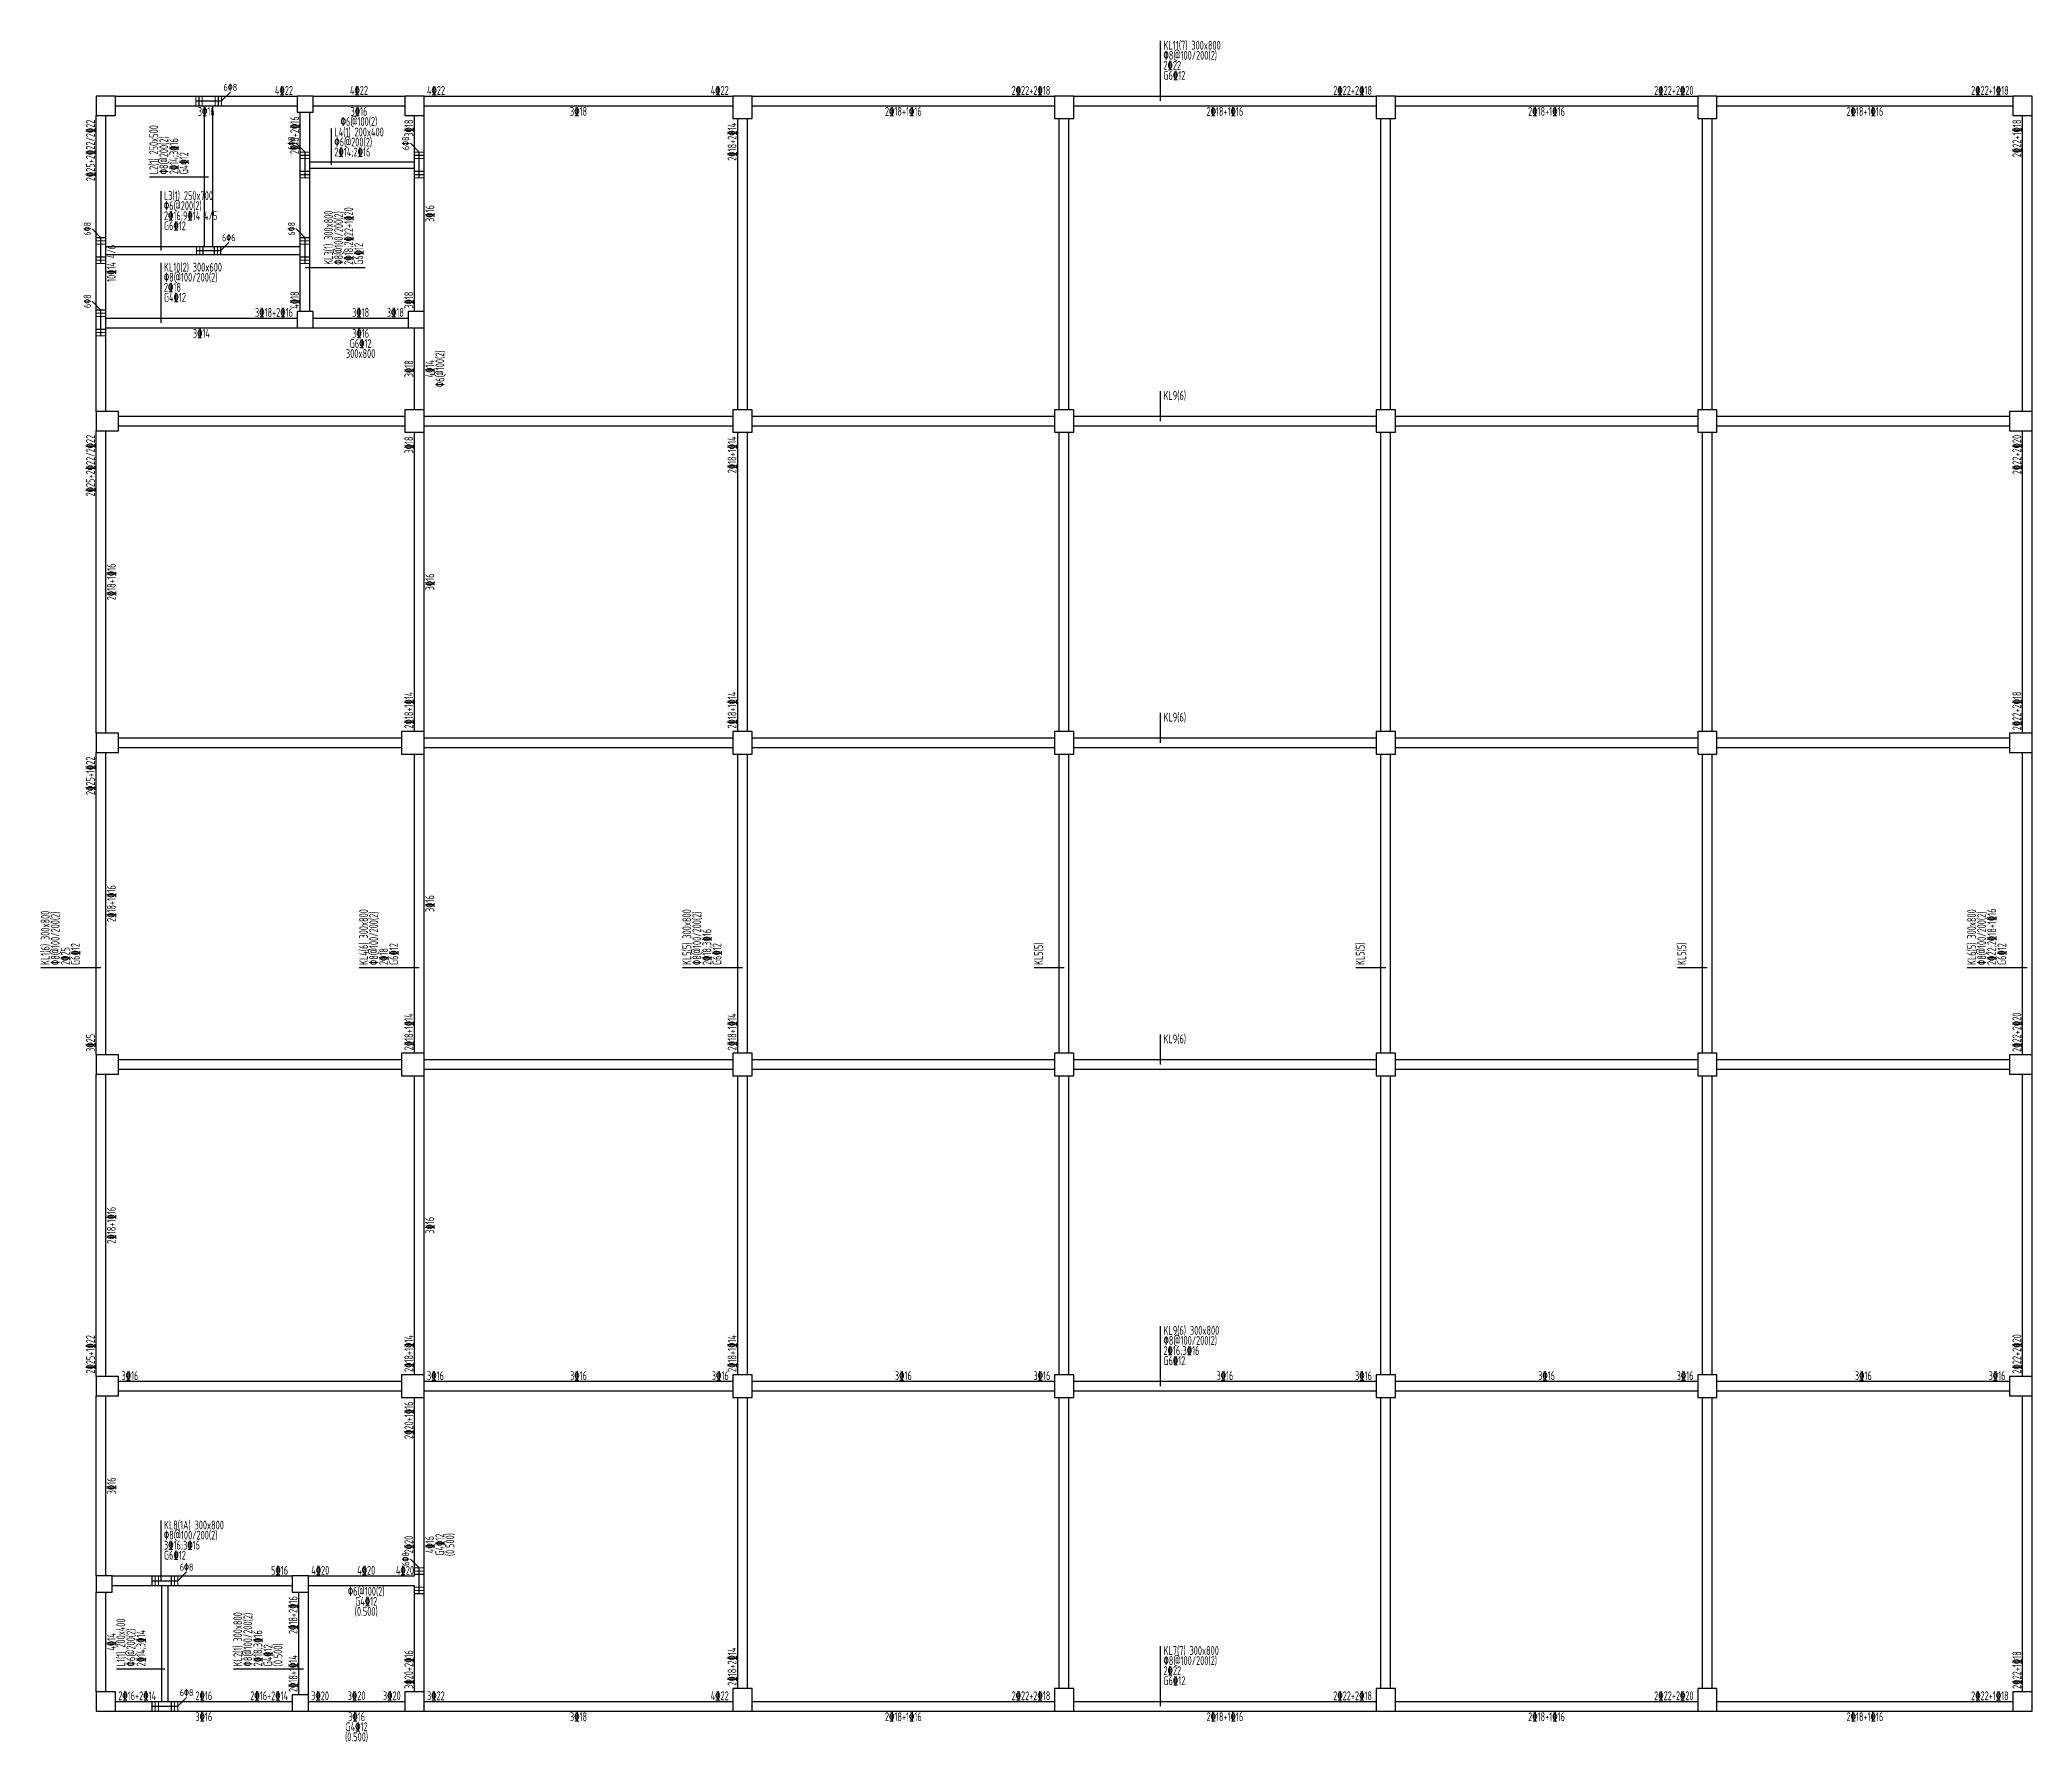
# Model space of a CAD drawing. Extents: x -2331248 to -1198620, y -977263 to -545844.
# Drawn here: x -1937752 to -1875803, y -977263 to -924348 of the extents above; entities that cross this region are included whole.
import ezdxf
from ezdxf.enums import TextEntityAlignment as Align

# ---------------------------------------------------------------- set-up
doc = ezdxf.new("R2010")
doc.units = 0
doc.header["$LTSCALE"] = 1000
doc.header["$MEASUREMENT"] = 0
for name, color, linetype, lineweight in [('S_BeamDimLocal', 7, 'CONTINUOUS', 25), ('S_BeamDimLocalVer', 7, 'CONTINUOUS', 25), ('S_BeamDimMassVer', 2, 'CONTINUOUS', 25), ('S_SubBeamHoop', 1, 'CONTINUOUS', 40)]:
    doc.layers.add(name, color=color, linetype=linetype, lineweight=lineweight)
for name, color, linetype in [('S_BEAMDIMMASS', 2, 'CONTINUOUS'), ('柱', 2, 'CONTINUOUS'), ('梁', 4, 'CONTINUOUS'), ('次梁箍筋标注', 7, 'CONTINUOUS')]:
    doc.layers.add(name, color=color, linetype=linetype)
doc.styles.add('PkpmHz', font='Pkpmeng', dxfattribs={"width": 0.7, "bigfont": 'hztxt'})
doc.styles.add('TSSD_REIN', font='Tssdeng.shx', dxfattribs={"width": 0.7, "bigfont": 'hztxt.shx'})

msp = doc.modelspace()

# ---------------------------------------------------------------- texts
at = {"layer": 'S_BeamDimLocal', "style": 'TSSD_REIN', "width": 0.7}
for s, p in [('4%%13222', (-1929882, -926058.1)), ('4%%13222', (-1916332, -926058.1)), ('2%%13222+2%%13218', (-1906332, -926058.1)), ('2%%13222+2%%13218', (-1896332, -926058.1)), ('2%%13222+2%%13220', (-1886332, -926058.1)), ('2%%13222+1%%13218', (-1876532, -926058.1)), ('3%%13218+2%%13216', (-1929882, -932958.1)), ('3%%13218', (-1926432, -932958.1)), ('3%%13216', (-1916332, -966008.1)), ('3%%13216', (-1906332, -966008.1)), ('3%%13216', (-1896332, -966008.1)), ('3%%13216', (-1886332, -966008.1)), ('3%%13216', (-1876632, -966008.1)), ('5%%13216', (-1930032, -972058.1)), ('4%%13220', (-1926118, -972058.1)), ('2%%13216+2%%13214', (-1930032, -975958.1)), ('3%%13220', (-1926532, -975958.1)), ('4%%13222', (-1916332, -975958.1)), ('2%%13222+2%%13218', (-1906332, -975958.1)), ('2%%13222+2%%13218', (-1896332, -975958.1)), ('2%%13222+2%%13220', (-1886332, -975958.1)), ('2%%13222+1%%13218', (-1876532, -975958.1))]:
    msp.add_text(s, height=275, dxfattribs=at).set_placement(p, align=Align.RIGHT)
for s, p in [('4%%13222', (-1927828.3, -926058.1)), ('3%%13218', (-1927778.3, -932958.1)), ('3%%13216', (-1921003.3, -966008.1)), ('3%%13216', (-1910903.3, -966008.1)), ('3%%13216', (-1900903.3, -966008.1)), ('3%%13216', (-1890903.3, -966008.1)), ('3%%13216', (-1881053.3, -966008.1)), ('4%%13220', (-1927603.3, -972058.1)), ('2%%13216', (-1932653.3, -975958.1)), ('3%%13220', (-1927903.3, -975958.1))]:
    msp.add_text(s, height=275, dxfattribs=at).set_placement(p, align=Align.CENTER)
for s, p in [('4%%13222', (-1925713.9, -926058.1)), ('3%%13216', (-1935213.9, -966008.1)), ('3%%13216', (-1925713.9, -966008.1)), ('4%%13220', (-1929313.9, -972058.1)), ('2%%13216+2%%13214', (-1935313.9, -975958.1)), ('3%%13220', (-1929313.9, -975958.1)), ('3%%13222', (-1925713.9, -975958.1))]:
    msp.add_text(s, height=275, dxfattribs=at).set_placement(p)
for s, p in [('3%%13216', (-1932578.3, -926435.7)), ('%%1306@100(2)', (-1927828.3, -926748.2)), ('3%%13216', (-1927828.3, -926435.7)), ('3%%13218', (-1921003.3, -926435.7)), ('2%%13218+1%%13216', (-1910903.3, -926435.7)), ('2%%13218+1%%13216', (-1900903.3, -926435.7)), ('2%%13218+1%%13216', (-1890903.3, -926435.7)), ('2%%13218+1%%13216', (-1881003.3, -926435.7)), ('3%%13214', (-1932728.3, -933335.7)), ('3%%13216', (-1927778.3, -933335.7)), ('300x800', (-1927778.3, -933960.7)), ('G6%%13212', (-1927778.3, -933648.2)), ('%%1306@100(2)', (-1927603.3, -972435.7)), ('(0.500)', (-1927603.3, -973060.7)), ('G4%%13212', (-1927603.3, -972748.2)), ('3%%13216', (-1932653.3, -976335.7)), ('(0.500)', (-1927903.3, -976960.7)), ('G4%%13212', (-1927903.3, -976648.2)), ('3%%13216', (-1927903.3, -976335.7)), ('3%%13218', (-1921003.3, -976335.7)), ('2%%13218+1%%13216', (-1910903.3, -976335.7)), ('2%%13218+1%%13216', (-1900903.3, -976335.7)), ('2%%13218+1%%13216', (-1890903.3, -976335.7)), ('2%%13218+1%%13216', (-1881003.3, -976335.7))]:
    msp.add_text(s, height=275, dxfattribs=at).set_placement(p, align=Align.TOP_CENTER)
at = {"layer": 'S_BeamDimLocalVer', "style": 'TSSD_REIN', "width": 0.7}
for s, p in [('2%%13218+2%%13216', (-1929692, -926725.6)), ('2%%13225+2%%13222/2%%13222', (-1936042, -926825.6)), ('3%%13218', (-1926142, -926825.6)), ('2%%13218+2%%13214', (-1916092, -926925.6)), ('2%%13222+1%%13218', (-1876142, -926825.6)), ('2%%13225+2%%13222/2%%13222', (-1936042, -936625.6)), ('2%%13222+2%%13220', (-1876142, -936625.6)), ('3%%13218', (-1926142, -936675.6)), ('2%%13218+1%%13214', (-1916092, -936675.6)), ('2%%13225+1%%13222', (-1936042, -946625.6)), ('2%%13220+1%%13216', (-1926142, -966675.6)), ('2%%13218+2%%13216', (-1929742, -972725.6))]:
    msp.add_text(s, height=275, rotation=90, dxfattribs=at).set_placement(p, align=Align.RIGHT)
for s, p in [('3%%13216', (-1925764.5, -929746.9)), ('10%%13214 4/6', (-1935664.5, -931296.9)), ('%%1306@100(2)', (-1925452, -934571.9)), ('4%%13214', (-1925764.5, -934571.9)), ('2%%13218+1%%13216', (-1935664.5, -941196.9)), ('3%%13216', (-1925764.5, -941196.9)), ('2%%13218+1%%13216', (-1935664.5, -951196.9)), ('3%%13216', (-1925764.5, -951196.9)), ('2%%13218+1%%13216', (-1935664.5, -961196.9)), ('3%%13216', (-1925764.5, -961196.9)), ('3%%13216', (-1935664.5, -969296.9)), ('4%%13216', (-1925764.5, -971121.9)), ('G4%%13212', (-1925452, -971121.9)), ('(0.500)', (-1925139.5, -971121.9)), ('4%%13214', (-1935664.5, -974146.9))]:
    msp.add_text(s, height=275, rotation=90, dxfattribs=at).set_placement(p, align=Align.TOP_CENTER)
for s, p in [('4%%13218', (-1929692, -932707.5)), ('3%%13218', (-1926142, -932707.5)), ('2%%13218+1%%13214', (-1926142, -945757.5)), ('2%%13218+1%%13214', (-1916092, -945757.5)), ('2%%13222+2%%13218', (-1876142, -945807.5)), ('2%%13222+2%%13220', (-1876142, -955807.5)), ('2%%13218+1%%13214', (-1926142, -955757.5)), ('2%%13218+1%%13214', (-1916092, -955757.5)), ('3%%13225', (-1936042, -955807.5)), ('2%%13225+1%%13222', (-1936042, -965807.5)), ('2%%13218+1%%13214', (-1926142, -965757.5)), ('2%%13218+1%%13214', (-1916092, -965757.5)), ('2%%13222+2%%13220', (-1876142, -965807.5)), ('3%%13220+2%%13216', (-1926142, -975607.5)), ('2%%13218+2%%13214', (-1916092, -975507.5)), ('2%%13218+1%%13214', (-1929742, -975707.5)), ('2%%13222+1%%13218', (-1876142, -975607.5))]:
    msp.add_text(s, height=275, rotation=90, dxfattribs=at).set_placement(p)
for s, p in [('3%%13218', (-1926142, -934571.9)), ('2%%13220', (-1926142, -971121.9))]:
    msp.add_text(s, height=275, rotation=90, dxfattribs=at).set_placement(p, align=Align.CENTER)
at = {"layer": 'S_BEAMDIMMASS', "style": 'TSSD_REIN', "width": 0.7}
for s, p in [('KL11(7) 300x800', (-1902813.9, -924651.9)), ('%%1308@100/200(2)', (-1902813.9, -924964.4)), ('2%%13222', (-1902813.9, -925276.9)), ('G6%%13212', (-1902813.9, -925589.4)), ('L4(1) 200x400', (-1928594.7, -927348.7)), ('%%1306@200(2)', (-1928594.7, -927661.2)), ('2%%13214;2%%13216', (-1928594.7, -927973.7)), ('L3(1) 250x700', (-1933893.9, -929326.9)), ('2%%13216;9%%13214 4/5', (-1933893.9, -929951.9)), ('%%1306@200(2)', (-1933893.9, -929639.4)), ('G6%%13212', (-1933893.9, -930264.4)), ('KL10(2) 300x600', (-1933893.9, -931551.9)), ('%%1308@100/200(2)', (-1933893.9, -931864.4)), ('2%%13218', (-1933893.9, -932176.9)), ('G4%%13212', (-1933893.9, -932489.4)), ('KL9(6)', (-1902813.9, -935539.4)), ('KL9(6)', (-1902813.9, -945539.4)), ('KL9(6)', (-1902813.9, -955539.4)), ('KL9(6) 300x800', (-1902813.9, -964601.9)), ('2%%13216;3%%13216', (-1902813.9, -965226.9)), ('%%1308@100/200(2)', (-1902813.9, -964914.4)), ('G6%%13212', (-1902813.9, -965539.4)), ('KL8(1A) 300x800', (-1933893.9, -970651.9)), ('%%1308@100/200(2)', (-1933893.9, -970964.4)), ('3%%13216;3%%13216', (-1933893.9, -971276.9)), ('G6%%13212', (-1933893.9, -971589.4)), ('KL7(7) 300x800', (-1902813.9, -974551.9)), ('2%%13222', (-1902813.9, -975176.9)), ('%%1308@100/200(2)', (-1902813.9, -974864.4)), ('G6%%13212', (-1902813.9, -975489.4))]:
    msp.add_text(s, height=275, dxfattribs=at).set_placement(p)
at = {"layer": 'S_BeamDimMassVer', "style": 'TSSD_REIN', "width": 0.7}
for s, p in [('L2(1) 250x500', (-1934073.3, -928526.5)), ('%%1308@200(2)', (-1933760.8, -928526.5)), ('2%%13214;3%%13216', (-1933448.3, -928526.5)), ('G4%%13212', (-1933135.8, -928526.5)), ('KL3(1) 300x800', (-1928638.6, -931340.4)), ('%%1308@100/200(2)', (-1928326.1, -931340.4)), ('2%%13218;2%%13222+1%%13220', (-1928013.6, -931340.4)), ('G6%%13212', (-1927701.1, -931340.4)), ('KL1(6) 300x800', (-1937448.3, -953107.5)), ('%%1308@100/200(2)', (-1937135.8, -953107.5)), ('KL4(6) 300x800', (-1927548.3, -953107.5)), ('%%1308@100/200(2)', (-1927235.8, -953107.5)), ('KL5(5) 300x800', (-1917498.3, -953107.5)), ('%%1308@100/200(2)', (-1917185.8, -953107.5)), ('KL6(5) 300x800', (-1877548.3, -953107.5)), ('%%1308@100/200(2)', (-1877235.8, -953107.5)), ('2%%13222;2%%13218+1%%13216', (-1876923.3, -953107.5)), ('2%%13218;3%%13216', (-1916873.3, -953107.5)), ('2%%13225', (-1936823.3, -953107.5)), ('G6%%13212', (-1936510.8, -953107.5)), ('2%%13218', (-1926923.3, -953107.5)), ('G6%%13212', (-1926610.8, -953107.5)), ('G6%%13212', (-1916560.8, -953107.5)), ('KL5(5)', (-1906560.8, -953107.5)), ('KL5(5)', (-1896560.8, -953107.5)), ('KL5(5)', (-1886560.8, -953107.5)), ('G6%%13212', (-1876610.8, -953107.5)), ('L1(1) 200x400', (-1935095.8, -974907.5)), ('%%1306@200(2)', (-1934783.3, -974907.5)), ('2%%13214;3%%13214', (-1934470.8, -974907.5)), ('KL2(1) 300x800', (-1931460.8, -974907.5)), ('%%1308@100/200(2)', (-1931148.3, -974907.5)), ('2%%13218;3%%13216', (-1930835.8, -974907.5)), ('G4%%13212', (-1930523.3, -974907.5)), ('(0.500)', (-1930210.8, -974907.5))]:
    msp.add_text(s, height=275, rotation=90, dxfattribs=at).set_placement(p)
at = {"layer": '次梁箍筋标注', "style": 'PkpmHz', "width": 0.8}
for s, p in [('6%%1308', (-1931828.3, -925933.1)), ('6%%1306', (-1931878.3, -930608.1)), ('6%%1308', (-1933188.3, -971933.1)), ('6%%1308', (-1933188.3, -975833.1))]:
    msp.add_text(s, height=220, dxfattribs=at).set_placement(p, align=Align.CENTER)
for p in [(-1929817, -927561.9), (-1926267, -927561.9), (-1936167, -930221.9), (-1929817, -930221.9), (-1936167, -932471.9), (-1926267, -971571.9)]:
    msp.add_text('6%%1308', height=220, rotation=90, dxfattribs=at).set_placement(p, align=Align.CENTER)

# ---------------------------------------------------------------- linework, layer by layer
at = {"layer": 'S_BEAMDIMMASS'}
for p, q in [((-1902903.3, -926246.9), (-1902903.3, -924378.1)), ((-1928684.1, -928236.9), (-1928684.1, -927101.5)), ((-1933983.3, -930896.9), (-1933983.3, -929053.1)), ((-1933983.3, -933146.9), (-1933983.3, -931278.1)), ((-1902903.3, -936196.9), (-1902903.3, -935265.6)), ((-1902903.3, -946196.9), (-1902903.3, -945265.6)), ((-1902903.3, -956196.9), (-1902903.3, -955265.6)), ((-1902903.3, -966196.9), (-1902903.3, -964328.1)), ((-1933983.3, -972246.9), (-1933983.3, -970378.1)), ((-1902903.3, -976146.9), (-1902903.3, -974278.1))]:
    msp.add_line(p, q, dxfattribs=at)
at = {"layer": 'S_BeamDimMassVer'}
for p, q in [((-1932503.3, -928615.9), (-1934347, -928615.9)), ((-1927634.5, -931429.8), (-1929503.3, -931429.8)), ((-1935853.3, -953196.9), (-1937722, -953196.9)), ((-1925953.3, -953196.9), (-1927822, -953196.9)), ((-1915903.3, -953196.9), (-1917772, -953196.9)), ((-1905903.3, -953196.9), (-1906834.5, -953196.9)), ((-1895903.3, -953196.9), (-1896834.5, -953196.9)), ((-1885903.3, -953196.9), (-1886834.5, -953196.9)), ((-1875953.3, -953196.9), (-1877822, -953196.9)), ((-1933863.3, -974996.9), (-1935369.5, -974996.9)), ((-1929553.3, -974996.9), (-1931734.5, -974996.9))]:
    msp.add_line(p, q, dxfattribs=at)
at = {"layer": 'S_SubBeamHoop', "linetype": 'Continuous', "ltscale": 1, "const_width": 35}
for points in [[(-1932903.3, -926096.9), (-1932903.3, -926396.9)], [(-1932803.3, -926096.9), (-1932803.3, -926396.9)], [(-1932703.3, -926096.9), (-1932703.3, -926396.9)], [(-1932303.3, -926096.9), (-1932303.3, -926396.9)], [(-1932203.3, -926096.9), (-1932203.3, -926396.9)], [(-1932103.3, -926096.9), (-1932103.3, -926396.9)], [(-1929653.3, -927836.9), (-1929353.3, -927836.9)], [(-1929653.3, -927936.9), (-1929353.3, -927936.9)], [(-1926103.3, -927836.9), (-1925803.3, -927836.9)], [(-1926103.3, -927936.9), (-1925803.3, -927936.9)], [(-1929653.3, -928036.9), (-1929353.3, -928036.9)], [(-1929653.3, -928436.9), (-1929353.3, -928436.9)], [(-1929653.3, -928536.9), (-1929353.3, -928536.9)], [(-1926103.3, -928036.9), (-1925803.3, -928036.9)], [(-1926103.3, -928436.9), (-1925803.3, -928436.9)], [(-1926103.3, -928536.9), (-1925803.3, -928536.9)], [(-1929653.3, -928636.9), (-1929353.3, -928636.9)], [(-1926103.3, -928636.9), (-1925803.3, -928636.9)], [(-1936003.3, -930496.9), (-1935703.3, -930496.9)], [(-1936003.3, -930596.9), (-1935703.3, -930596.9)], [(-1936003.3, -930696.9), (-1935703.3, -930696.9)], [(-1936003.3, -931096.9), (-1935703.3, -931096.9)], [(-1932878.3, -930771.9), (-1932878.3, -931021.9)], [(-1932778.3, -930771.9), (-1932778.3, -931021.9)], [(-1932678.3, -930771.9), (-1932678.3, -931021.9)], [(-1932328.3, -930771.9), (-1932328.3, -931021.9)], [(-1932228.3, -930771.9), (-1932228.3, -931021.9)], [(-1932128.3, -930771.9), (-1932128.3, -931021.9)], [(-1929653.3, -930496.9), (-1929353.3, -930496.9)], [(-1929653.3, -930596.9), (-1929353.3, -930596.9)], [(-1929653.3, -930696.9), (-1929353.3, -930696.9)], [(-1929653.3, -931096.9), (-1929353.3, -931096.9)], [(-1936003.3, -931196.9), (-1935703.3, -931196.9)], [(-1936003.3, -931296.9), (-1935703.3, -931296.9)], [(-1929653.3, -931196.9), (-1929353.3, -931196.9)], [(-1929653.3, -931296.9), (-1929353.3, -931296.9)], [(-1936003.3, -932746.9), (-1935703.3, -932746.9)], [(-1936003.3, -932846.9), (-1935703.3, -932846.9)], [(-1936003.3, -932946.9), (-1935703.3, -932946.9)], [(-1936003.3, -933346.9), (-1935703.3, -933346.9)], [(-1936003.3, -933446.9), (-1935703.3, -933446.9)], [(-1936003.3, -933546.9), (-1935703.3, -933546.9)], [(-1926103.3, -971846.9), (-1925803.3, -971846.9)], [(-1926103.3, -971946.9), (-1925803.3, -971946.9)], [(-1934263.3, -972096.9), (-1934263.3, -972396.9)], [(-1934163.3, -972096.9), (-1934163.3, -972396.9)], [(-1934063.3, -972096.9), (-1934063.3, -972396.9)], [(-1933663.3, -972096.9), (-1933663.3, -972396.9)], [(-1933563.3, -972096.9), (-1933563.3, -972396.9)], [(-1933463.3, -972096.9), (-1933463.3, -972396.9)], [(-1926103.3, -972046.9), (-1925803.3, -972046.9)], [(-1926103.3, -972446.9), (-1925803.3, -972446.9)], [(-1926103.3, -972546.9), (-1925803.3, -972546.9)], [(-1926103.3, -972646.9), (-1925803.3, -972646.9)], [(-1934263.3, -975996.9), (-1934263.3, -976296.9)], [(-1934163.3, -975996.9), (-1934163.3, -976296.9)], [(-1934063.3, -975996.9), (-1934063.3, -976296.9)], [(-1933663.3, -975996.9), (-1933663.3, -976296.9)], [(-1933563.3, -975996.9), (-1933563.3, -976296.9)], [(-1933463.3, -975996.9), (-1933463.3, -976296.9)]]:
    msp.add_lwpolyline(points, dxfattribs=at)
at = {"layer": '柱', "ltscale": 1}
for points in [[(-1935403.3, -926696.9), (-1935403.3, -926096.9), (-1936003.3, -926096.9), (-1936003.3, -926696.9)], [(-1929253.3, -926596.9), (-1929253.3, -926096.9), (-1929753.3, -926096.9), (-1929753.3, -926596.9)], [(-1925803.3, -926696.9), (-1925803.3, -926096.9), (-1926403.3, -926096.9), (-1926403.3, -926696.9)], [(-1915603.3, -926796.9), (-1915603.3, -926096.9), (-1916203.3, -926096.9), (-1916203.3, -926796.9)], [(-1905603.3, -926796.9), (-1905603.3, -926096.9), (-1906203.3, -926096.9), (-1906203.3, -926796.9)], [(-1895603.3, -926796.9), (-1895603.3, -926096.9), (-1896203.3, -926096.9), (-1896203.3, -926796.9)], [(-1885603.3, -926796.9), (-1885603.3, -926096.9), (-1886203.3, -926096.9), (-1886203.3, -926796.9)], [(-1875803.3, -926696.9), (-1875803.3, -926096.9), (-1876403.3, -926096.9), (-1876403.3, -926696.9)], [(-1929253.3, -933296.9), (-1929253.3, -932796.9), (-1929753.3, -932796.9), (-1929753.3, -933296.9)], [(-1925803.3, -933296.9), (-1925803.3, -932796.9), (-1926303.3, -932796.9), (-1926303.3, -933296.9)], [(-1935303.3, -936496.9), (-1935303.3, -935896.9), (-1936003.3, -935896.9), (-1936003.3, -936496.9)], [(-1925803.3, -936546.9), (-1925803.3, -935846.9), (-1926403.3, -935846.9), (-1926403.3, -936546.9)], [(-1915603.3, -936546.9), (-1915603.3, -935846.9), (-1916203.3, -935846.9), (-1916203.3, -936546.9)], [(-1905603.3, -936546.9), (-1905603.3, -935846.9), (-1906203.3, -935846.9), (-1906203.3, -936546.9)], [(-1895603.3, -936546.9), (-1895603.3, -935846.9), (-1896203.3, -935846.9), (-1896203.3, -936546.9)], [(-1885603.3, -936546.9), (-1885603.3, -935846.9), (-1886203.3, -935846.9), (-1886203.3, -936546.9)], [(-1875803.3, -936496.9), (-1875803.3, -935896.9), (-1876503.3, -935896.9), (-1876503.3, -936496.9)], [(-1935303.3, -946496.9), (-1935303.3, -945896.9), (-1936003.3, -945896.9), (-1936003.3, -946496.9)], [(-1925803.3, -946546.9), (-1925803.3, -945846.9), (-1926503.3, -945846.9), (-1926503.3, -946546.9)], [(-1915603.3, -946546.9), (-1915603.3, -945846.9), (-1916203.3, -945846.9), (-1916203.3, -946546.9)], [(-1905603.3, -946546.9), (-1905603.3, -945846.9), (-1906203.3, -945846.9), (-1906203.3, -946546.9)], [(-1895603.3, -946546.9), (-1895603.3, -945846.9), (-1896203.3, -945846.9), (-1896203.3, -946546.9)], [(-1885603.3, -946546.9), (-1885603.3, -945846.9), (-1886203.3, -945846.9), (-1886203.3, -946546.9)], [(-1875803.3, -946496.9), (-1875803.3, -945896.9), (-1876503.3, -945896.9), (-1876503.3, -946496.9)], [(-1925803.3, -956546.9), (-1925803.3, -955846.9), (-1926503.3, -955846.9), (-1926503.3, -956546.9)], [(-1915603.3, -956546.9), (-1915603.3, -955846.9), (-1916203.3, -955846.9), (-1916203.3, -956546.9)], [(-1905603.3, -956546.9), (-1905603.3, -955846.9), (-1906203.3, -955846.9), (-1906203.3, -956546.9)], [(-1895603.3, -956546.9), (-1895603.3, -955846.9), (-1896203.3, -955846.9), (-1896203.3, -956546.9)], [(-1885603.3, -956546.9), (-1885603.3, -955846.9), (-1886203.3, -955846.9), (-1886203.3, -956546.9)], [(-1935303.3, -956496.9), (-1935303.3, -955896.9), (-1936003.3, -955896.9), (-1936003.3, -956496.9)], [(-1875803.3, -956496.9), (-1875803.3, -955896.9), (-1876503.3, -955896.9), (-1876503.3, -956496.9)], [(-1935303.3, -966496.9), (-1935303.3, -965896.9), (-1936003.3, -965896.9), (-1936003.3, -966496.9)], [(-1925803.3, -966546.9), (-1925803.3, -965846.9), (-1926503.3, -965846.9), (-1926503.3, -966546.9)], [(-1915603.3, -966546.9), (-1915603.3, -965846.9), (-1916203.3, -965846.9), (-1916203.3, -966546.9)], [(-1905603.3, -966546.9), (-1905603.3, -965846.9), (-1906203.3, -965846.9), (-1906203.3, -966546.9)], [(-1895603.3, -966546.9), (-1895603.3, -965846.9), (-1896203.3, -965846.9), (-1896203.3, -966546.9)], [(-1885603.3, -966546.9), (-1885603.3, -965846.9), (-1886203.3, -965846.9), (-1886203.3, -966546.9)], [(-1875803.3, -966496.9), (-1875803.3, -965896.9), (-1876503.3, -965896.9), (-1876503.3, -966496.9)], [(-1935503.3, -972596.9), (-1935503.3, -972096.9), (-1936003.3, -972096.9), (-1936003.3, -972596.9)], [(-1929403.3, -972596.9), (-1929403.3, -972096.9), (-1929903.3, -972096.9), (-1929903.3, -972596.9)], [(-1915603.3, -976296.9), (-1915603.3, -975596.9), (-1916203.3, -975596.9), (-1916203.3, -976296.9)], [(-1905603.3, -976296.9), (-1905603.3, -975596.9), (-1906203.3, -975596.9), (-1906203.3, -976296.9)], [(-1895603.3, -976296.9), (-1895603.3, -975596.9), (-1896203.3, -975596.9), (-1896203.3, -976296.9)], [(-1885603.3, -976296.9), (-1885603.3, -975596.9), (-1886203.3, -975596.9), (-1886203.3, -976296.9)], [(-1935403.3, -976296.9), (-1935403.3, -975696.9), (-1936003.3, -975696.9), (-1936003.3, -976296.9)], [(-1929403.3, -976296.9), (-1929403.3, -975796.9), (-1929903.3, -975796.9), (-1929903.3, -976296.9)], [(-1925803.3, -976296.9), (-1925803.3, -975696.9), (-1926403.3, -975696.9), (-1926403.3, -976296.9)], [(-1875803.3, -976296.9), (-1875803.3, -975696.9), (-1876403.3, -975696.9), (-1876403.3, -976296.9)]]:
    msp.add_lwpolyline(points, close=True, dxfattribs=at)
at = {"layer": '梁', "ltscale": 1}
for p, q in [((-1935403.3, -926096.9), (-1929753.3, -926096.9)), ((-1929253.3, -926096.9), (-1926403.3, -926096.9)), ((-1925803.3, -926096.9), (-1916203.3, -926096.9)), ((-1915603.3, -926096.9), (-1906203.3, -926096.9)), ((-1905603.3, -926096.9), (-1896203.3, -926096.9)), ((-1895603.3, -926096.9), (-1886203.3, -926096.9)), ((-1885603.3, -926096.9), (-1876403.3, -926096.9)), ((-1936003.3, -935896.9), (-1936003.3, -926696.9)), ((-1935703.3, -935896.9), (-1935703.3, -926696.9)), ((-1935403.3, -926396.9), (-1929753.3, -926396.9)), ((-1932628.3, -930771.9), (-1932628.3, -926396.9)), ((-1932378.3, -930771.9), (-1932378.3, -926396.9)), ((-1929653.3, -932796.9), (-1929653.3, -926596.9)), ((-1929353.3, -932796.9), (-1929353.3, -926596.9)), ((-1929253.3, -926396.9), (-1926403.3, -926396.9)), ((-1926103.3, -932796.9), (-1926103.3, -926696.9)), ((-1925803.3, -926396.9), (-1916203.3, -926396.9)), ((-1925803.3, -932796.9), (-1925803.3, -926696.9)), ((-1915603.3, -926396.9), (-1906203.3, -926396.9)), ((-1905603.3, -926396.9), (-1896203.3, -926396.9)), ((-1895603.3, -926396.9), (-1886203.3, -926396.9)), ((-1885603.3, -926396.9), (-1876403.3, -926396.9)), ((-1876103.3, -935896.9), (-1876103.3, -926696.9)), ((-1875803.3, -935896.9), (-1875803.3, -926696.9)), ((-1916053.3, -935846.9), (-1916053.3, -926796.9)), ((-1915753.3, -935846.9), (-1915753.3, -926796.9)), ((-1906053.3, -935846.9), (-1906053.3, -926796.9)), ((-1905753.3, -935846.9), (-1905753.3, -926796.9)), ((-1896053.3, -935846.9), (-1896053.3, -926796.9)), ((-1895753.3, -935846.9), (-1895753.3, -926796.9)), ((-1886053.3, -935846.9), (-1886053.3, -926796.9)), ((-1885753.3, -935846.9), (-1885753.3, -926796.9)), ((-1929353.3, -928136.9), (-1926103.3, -928136.9)), ((-1929353.3, -928336.9), (-1926103.3, -928336.9)), ((-1935703.3, -930771.9), (-1929653.3, -930771.9)), ((-1935703.3, -931021.9), (-1929653.3, -931021.9)), ((-1935703.3, -932996.9), (-1929753.3, -932996.9)), ((-1935703.3, -933296.9), (-1929753.3, -933296.9)), ((-1929253.3, -932996.9), (-1926303.3, -932996.9)), ((-1929253.3, -933296.9), (-1926303.3, -933296.9)), ((-1926103.3, -935846.9), (-1926103.3, -933296.9)), ((-1925803.3, -935846.9), (-1925803.3, -933296.9)), ((-1936003.3, -945896.9), (-1936003.3, -936496.9)), ((-1935703.3, -945896.9), (-1935703.3, -936496.9)), ((-1935303.3, -936046.9), (-1926403.3, -936046.9)), ((-1935303.3, -936346.9), (-1926403.3, -936346.9)), ((-1926103.3, -945846.9), (-1926103.3, -936546.9)), ((-1925803.3, -936046.9), (-1916203.3, -936046.9)), ((-1925803.3, -936346.9), (-1916203.3, -936346.9)), ((-1925803.3, -945846.9), (-1925803.3, -936546.9)), ((-1916053.3, -945846.9), (-1916053.3, -936546.9)), ((-1915753.3, -945846.9), (-1915753.3, -936546.9)), ((-1915603.3, -936046.9), (-1906203.3, -936046.9)), ((-1915603.3, -936346.9), (-1906203.3, -936346.9)), ((-1906053.3, -945846.9), (-1906053.3, -936546.9)), ((-1905753.3, -945846.9), (-1905753.3, -936546.9)), ((-1905603.3, -936046.9), (-1896203.3, -936046.9)), ((-1905603.3, -936346.9), (-1896203.3, -936346.9)), ((-1896053.3, -945846.9), (-1896053.3, -936546.9)), ((-1895753.3, -945846.9), (-1895753.3, -936546.9)), ((-1895603.3, -936046.9), (-1886203.3, -936046.9)), ((-1895603.3, -936346.9), (-1886203.3, -936346.9)), ((-1886053.3, -945846.9), (-1886053.3, -936546.9)), ((-1885753.3, -945846.9), (-1885753.3, -936546.9)), ((-1885603.3, -936046.9), (-1876503.3, -936046.9)), ((-1885603.3, -936346.9), (-1876503.3, -936346.9)), ((-1876103.3, -945896.9), (-1876103.3, -936496.9)), ((-1875803.3, -945896.9), (-1875803.3, -936496.9)), ((-1936003.3, -955896.9), (-1936003.3, -946496.9)), ((-1935703.3, -955896.9), (-1935703.3, -946496.9)), ((-1935303.3, -946046.9), (-1926503.3, -946046.9)), ((-1935303.3, -946346.9), (-1926503.3, -946346.9)), ((-1926103.3, -955846.9), (-1926103.3, -946546.9)), ((-1925803.3, -946046.9), (-1916203.3, -946046.9)), ((-1925803.3, -946346.9), (-1916203.3, -946346.9)), ((-1925803.3, -955846.9), (-1925803.3, -946546.9)), ((-1916053.3, -955846.9), (-1916053.3, -946546.9)), ((-1915753.3, -955846.9), (-1915753.3, -946546.9)), ((-1915603.3, -946046.9), (-1906203.3, -946046.9)), ((-1915603.3, -946346.9), (-1906203.3, -946346.9)), ((-1906053.3, -955846.9), (-1906053.3, -946546.9)), ((-1905753.3, -955846.9), (-1905753.3, -946546.9)), ((-1905603.3, -946046.9), (-1896203.3, -946046.9)), ((-1905603.3, -946346.9), (-1896203.3, -946346.9)), ((-1896053.3, -955846.9), (-1896053.3, -946546.9)), ((-1895753.3, -955846.9), (-1895753.3, -946546.9)), ((-1895603.3, -946046.9), (-1886203.3, -946046.9)), ((-1895603.3, -946346.9), (-1886203.3, -946346.9)), ((-1886053.3, -955846.9), (-1886053.3, -946546.9)), ((-1885753.3, -955846.9), (-1885753.3, -946546.9)), ((-1885603.3, -946046.9), (-1876503.3, -946046.9)), ((-1885603.3, -946346.9), (-1876503.3, -946346.9)), ((-1876103.3, -955896.9), (-1876103.3, -946496.9)), ((-1875803.3, -955896.9), (-1875803.3, -946496.9)), ((-1935303.3, -956046.9), (-1926503.3, -956046.9)), ((-1935303.3, -956346.9), (-1926503.3, -956346.9)), ((-1925803.3, -956046.9), (-1916203.3, -956046.9)), ((-1925803.3, -956346.9), (-1916203.3, -956346.9)), ((-1915603.3, -956046.9), (-1906203.3, -956046.9)), ((-1915603.3, -956346.9), (-1906203.3, -956346.9)), ((-1905603.3, -956046.9), (-1896203.3, -956046.9)), ((-1905603.3, -956346.9), (-1896203.3, -956346.9)), ((-1895603.3, -956046.9), (-1886203.3, -956046.9)), ((-1895603.3, -956346.9), (-1886203.3, -956346.9)), ((-1885603.3, -956046.9), (-1876503.3, -956046.9)), ((-1885603.3, -956346.9), (-1876503.3, -956346.9)), ((-1936003.3, -965896.9), (-1936003.3, -956496.9)), ((-1935703.3, -965896.9), (-1935703.3, -956496.9)), ((-1926103.3, -965846.9), (-1926103.3, -956546.9)), ((-1925803.3, -965846.9), (-1925803.3, -956546.9)), ((-1916053.3, -965846.9), (-1916053.3, -956546.9)), ((-1915753.3, -965846.9), (-1915753.3, -956546.9)), ((-1906053.3, -965846.9), (-1906053.3, -956546.9)), ((-1905753.3, -965846.9), (-1905753.3, -956546.9)), ((-1896053.3, -965846.9), (-1896053.3, -956546.9)), ((-1895753.3, -965846.9), (-1895753.3, -956546.9)), ((-1886053.3, -965846.9), (-1886053.3, -956546.9)), ((-1885753.3, -965846.9), (-1885753.3, -956546.9)), ((-1876103.3, -965896.9), (-1876103.3, -956496.9)), ((-1875803.3, -965896.9), (-1875803.3, -956496.9)), ((-1935303.3, -966046.9), (-1926503.3, -966046.9)), ((-1935303.3, -966346.9), (-1926503.3, -966346.9)), ((-1925803.3, -966046.9), (-1916203.3, -966046.9)), ((-1925803.3, -966346.9), (-1916203.3, -966346.9)), ((-1915603.3, -966046.9), (-1906203.3, -966046.9)), ((-1915603.3, -966346.9), (-1906203.3, -966346.9)), ((-1905603.3, -966046.9), (-1896203.3, -966046.9)), ((-1905603.3, -966346.9), (-1896203.3, -966346.9)), ((-1895603.3, -966046.9), (-1886203.3, -966046.9)), ((-1895603.3, -966346.9), (-1886203.3, -966346.9)), ((-1885603.3, -966046.9), (-1876503.3, -966046.9)), ((-1885603.3, -966346.9), (-1876503.3, -966346.9)), ((-1936003.3, -972096.9), (-1936003.3, -966496.9)), ((-1935703.3, -972096.9), (-1935703.3, -966496.9)), ((-1926103.3, -972096.9), (-1926103.3, -966546.9)), ((-1925803.3, -972196.9), (-1925803.3, -966546.9)), ((-1916053.3, -975596.9), (-1916053.3, -966546.9)), ((-1915753.3, -975596.9), (-1915753.3, -966546.9)), ((-1906053.3, -975596.9), (-1906053.3, -966546.9)), ((-1905753.3, -975596.9), (-1905753.3, -966546.9)), ((-1896053.3, -975596.9), (-1896053.3, -966546.9)), ((-1895753.3, -975596.9), (-1895753.3, -966546.9)), ((-1886053.3, -975596.9), (-1886053.3, -966546.9)), ((-1885753.3, -975596.9), (-1885753.3, -966546.9)), ((-1876103.3, -975696.9), (-1876103.3, -966496.9)), ((-1875803.3, -975696.9), (-1875803.3, -966496.9)), ((-1935503.3, -972096.9), (-1929903.3, -972096.9)), ((-1935503.3, -972396.9), (-1929903.3, -972396.9)), ((-1933963.3, -975996.9), (-1933963.3, -972396.9)), ((-1933763.3, -975996.9), (-1933763.3, -972396.9)), ((-1929403.3, -972096.9), (-1926103.3, -972096.9)), ((-1929403.3, -972396.9), (-1926103.3, -972396.9)), ((-1926103.3, -975696.9), (-1926103.3, -972396.9)), ((-1925803.3, -975696.9), (-1925803.3, -972196.9)), ((-1936003.3, -975696.9), (-1936003.3, -972596.9)), ((-1935703.3, -975696.9), (-1935703.3, -972596.9)), ((-1929703.3, -975796.9), (-1929703.3, -972596.9)), ((-1929403.3, -975796.9), (-1929403.3, -972596.9)), ((-1935403.3, -975996.9), (-1929903.3, -975996.9)), ((-1935403.3, -976296.9), (-1929903.3, -976296.9)), ((-1929403.3, -975996.9), (-1926403.3, -975996.9)), ((-1929403.3, -976296.9), (-1926403.3, -976296.9)), ((-1925803.3, -975996.9), (-1916203.3, -975996.9)), ((-1925803.3, -976296.9), (-1916203.3, -976296.9)), ((-1915603.3, -975996.9), (-1906203.3, -975996.9)), ((-1915603.3, -976296.9), (-1906203.3, -976296.9)), ((-1905603.3, -975996.9), (-1896203.3, -975996.9)), ((-1905603.3, -976296.9), (-1896203.3, -976296.9)), ((-1895603.3, -975996.9), (-1886203.3, -975996.9)), ((-1895603.3, -976296.9), (-1886203.3, -976296.9)), ((-1885603.3, -975996.9), (-1876403.3, -975996.9)), ((-1885603.3, -976296.9), (-1876403.3, -976296.9))]:
    msp.add_line(p, q, dxfattribs=at)
at = {"layer": '次梁箍筋标注', "linetype": 'Continuous', "ltscale": 1}
for p, q in [((-1932103.3, -926246.9), (-1931828.3, -925971.9)), ((-1932903.3, -926246.9), (-1932103.3, -926246.9)), ((-1929503.3, -927836.9), (-1929778.2, -927561.9)), ((-1929503.3, -928636.9), (-1929503.3, -927836.9)), ((-1925953.3, -927836.9), (-1926228.2, -927561.9)), ((-1925953.3, -928636.9), (-1925953.3, -927836.9)), ((-1935853.3, -930496.9), (-1936128.2, -930221.9)), ((-1929503.3, -930496.9), (-1929778.2, -930221.9)), ((-1935853.3, -931296.9), (-1935853.3, -930496.9)), ((-1932878.3, -930896.9), (-1932128.3, -930896.9)), ((-1932128.3, -930896.9), (-1931878.3, -930646.9)), ((-1929503.3, -931296.9), (-1929503.3, -930496.9)), ((-1935853.3, -932746.9), (-1936128.2, -932471.9)), ((-1935853.3, -933546.9), (-1935853.3, -932746.9)), ((-1933463.3, -972246.9), (-1933188.3, -971971.9)), ((-1925953.3, -971846.9), (-1926228.2, -971571.9)), ((-1925953.3, -972646.9), (-1925953.3, -971846.9)), ((-1934263.3, -972246.9), (-1933463.3, -972246.9)), ((-1934263.3, -976146.9), (-1933463.3, -976146.9)), ((-1933463.3, -976146.9), (-1933188.3, -975871.9))]:
    msp.add_line(p, q, dxfattribs=at)

msp.set_redraw_order([(e.dxf.handle, doc.entitydb.next_handle()) for e in msp.query("TEXT MTEXT ATTDEF DIMENSION ARC_DIMENSION")])  # texts and dimensions are drawn at this point

doc.saveas('drawing.dxf')
